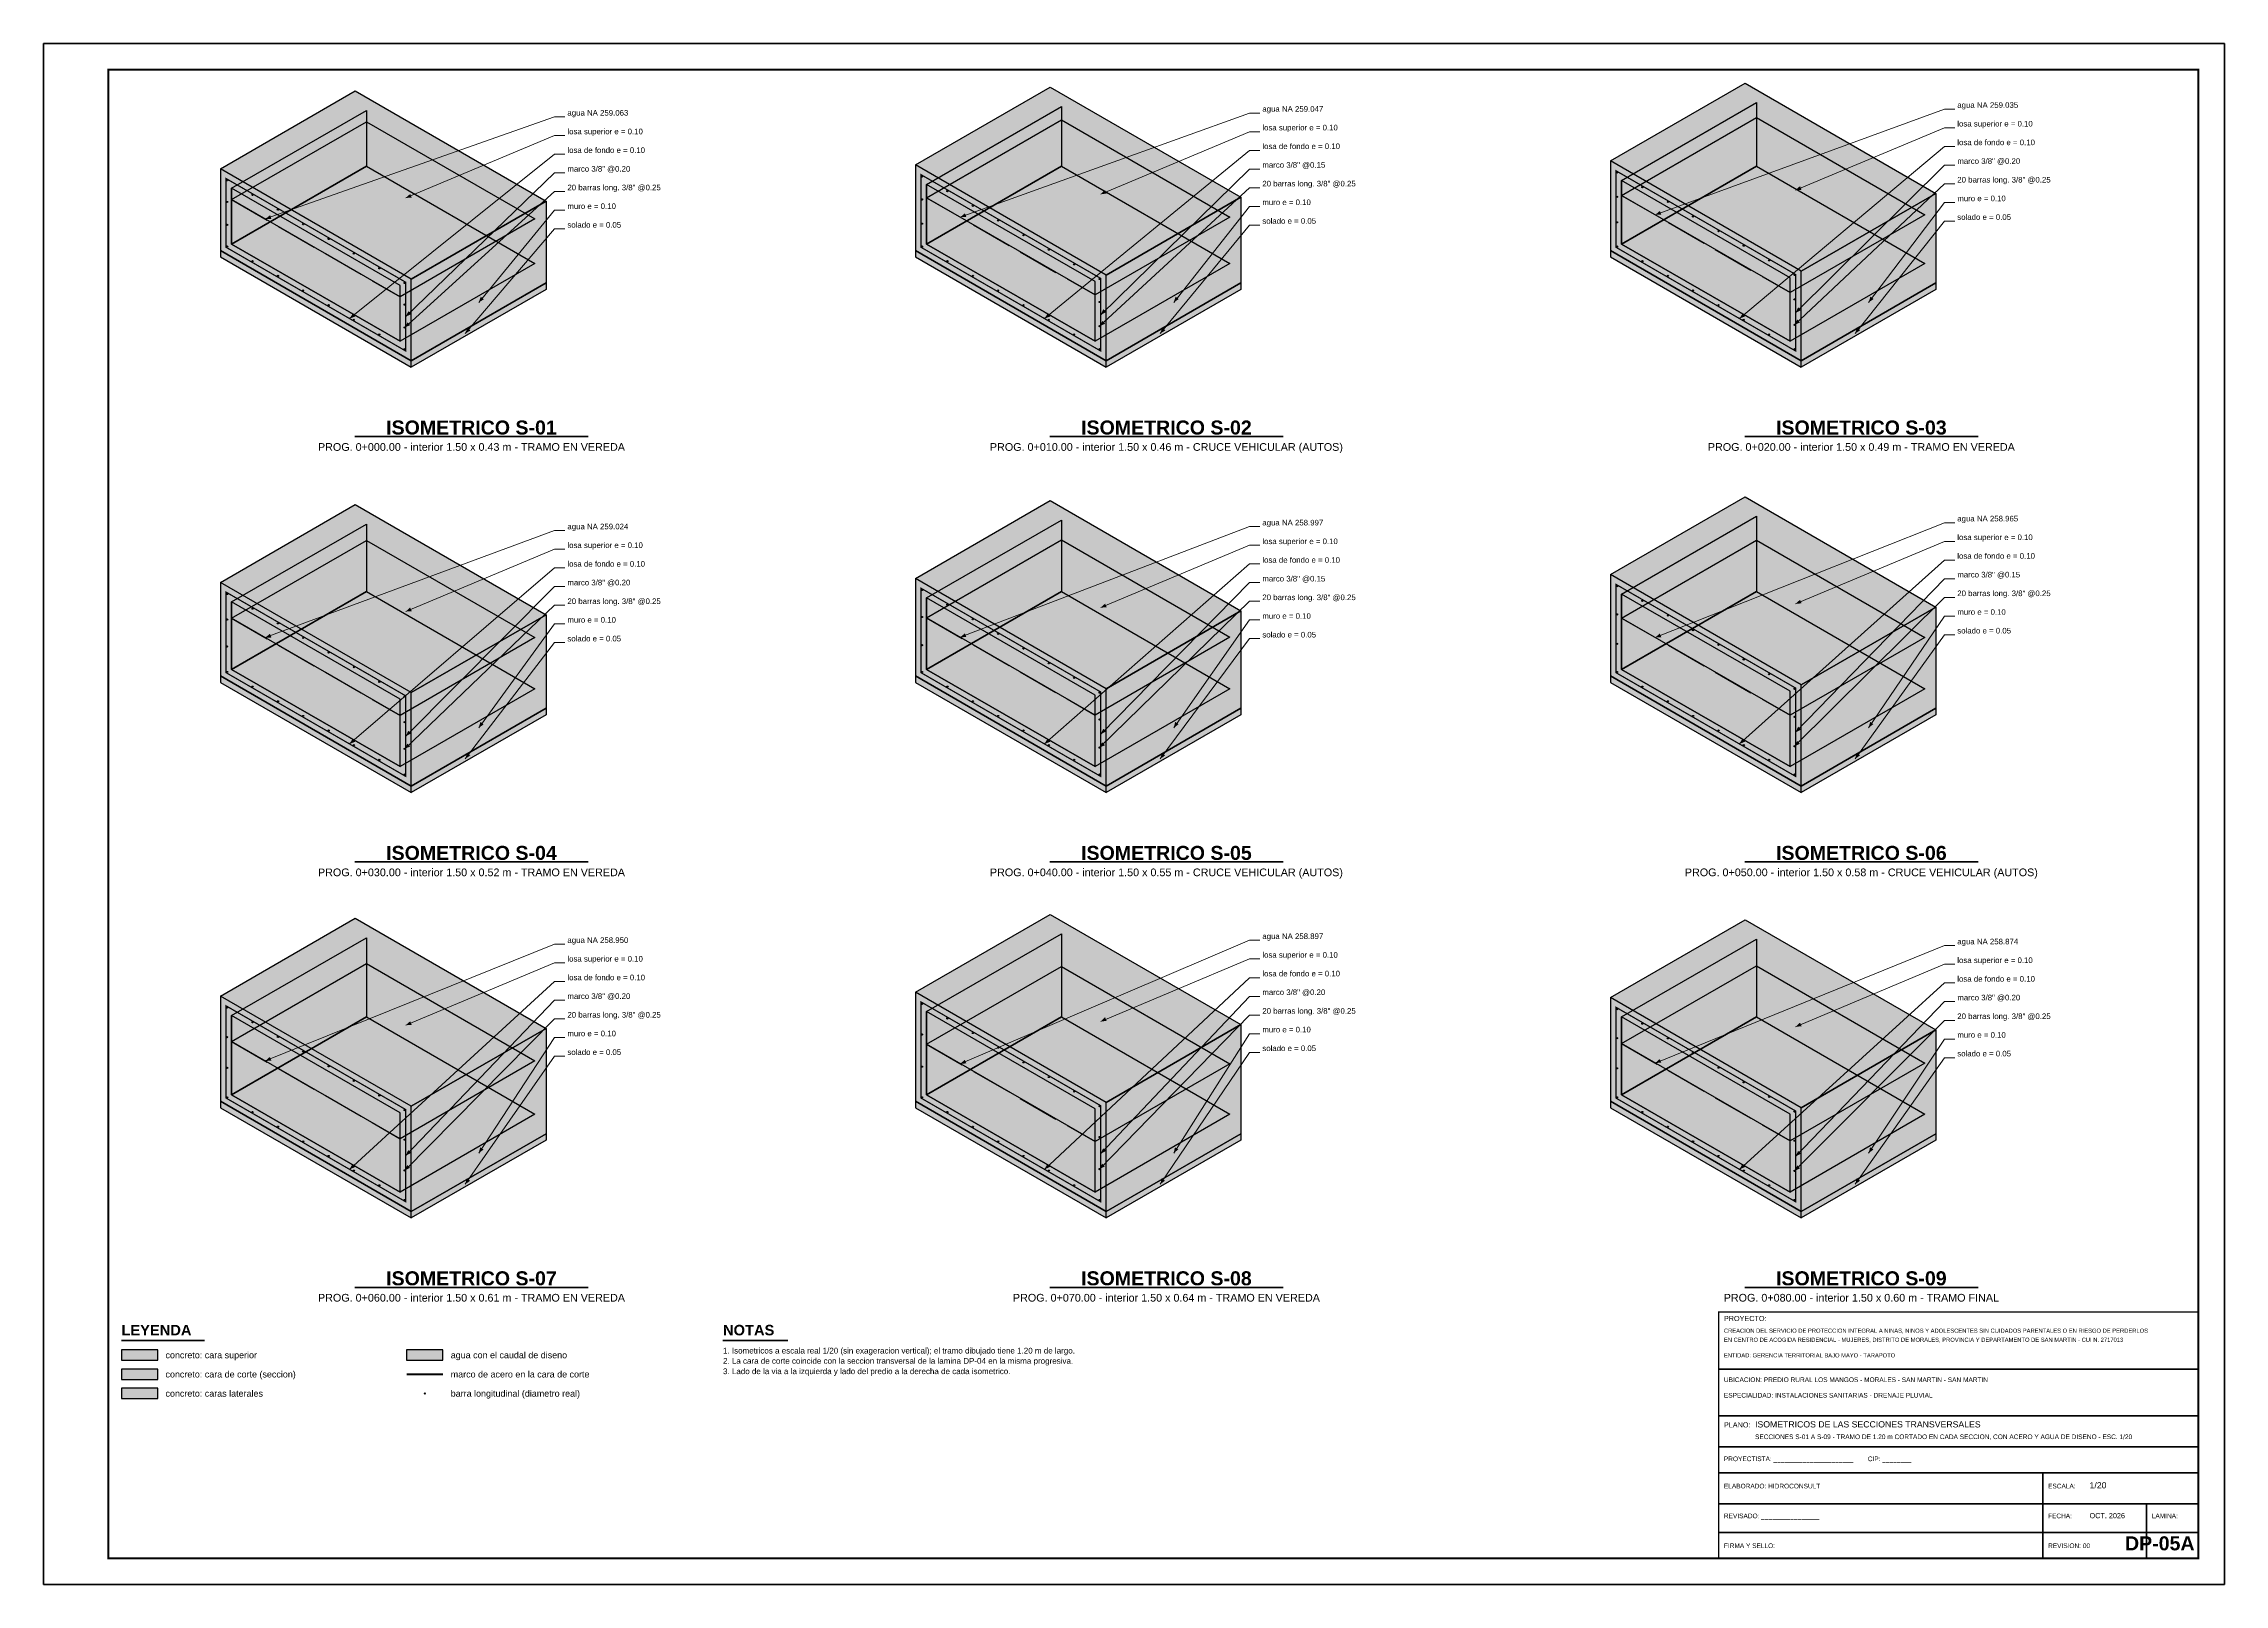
# Model space of a CAD drawing. Header units: metres. Extents: x -573 to 467, y -35 to 119.
# Drawn here: x 165.04 to 181.86, y 0 to 11.88 of the extents above; entities that cross this region are included whole.
import ezdxf
from ezdxf.enums import TextEntityAlignment as Align

# ---------------------------------------------------------------- set-up
doc = ezdxf.new("R2010")
doc.units = ezdxf.units.M
doc.header["$LTSCALE"] = 0.25
doc.linetypes.add('DASHED', pattern=[1.524, 1.27, -0.254])
for name, color, linetype, lineweight in [('ACERO', 1, 'CONTINUOUS', 35), ('AGUA', 150, 'DASHED', 25), ('LLAMADAS', 30, 'CONTINUOUS', 18), ('MARCO', 7, 'CONTINUOUS', 50), ('ROTULO', 7, 'CONTINUOUS', 35), ('TITULOS', 160, 'CONTINUOUS', 35)]:
    doc.layers.add(name, color=color, linetype=linetype, lineweight=lineweight)
for name, color, linetype in [('ACERO-PUNTOS', 5, 'CONTINUOUS'), ('ISO-ARISTAS', 8, 'CONTINUOUS'), ('LEYENDA', 7, 'CONTINUOUS'), ('ROTULO-TEXTO', 7, 'CONTINUOUS'), ('TEXTOS', 7, 'CONTINUOUS'), ('TEXTOS-NOTAS', 7, 'CONTINUOUS')]:
    doc.layers.add(name, color=color, linetype=linetype)
for name, color, linetype, true_color in [('AGUA-RELLENO', 150, 'CONTINUOUS', 0xcde4f6), ('ISO-AGUA', 150, 'CONTINUOUS', 0x82bef0), ('ISO-CONCRETO-LAT1', 253, 'CONTINUOUS', 0xcecece), ('ISO-CONCRETO-LAT2', 252, 'CONTINUOUS', 0xb2b2b2), ('ISO-CONCRETO-SUP', 254, 'CONTINUOUS', 0xe8e8e8)]:
    doc.layers.add(name, color=color, linetype=linetype, true_color=true_color)
doc.styles.get("Standard").update_dxf_attribs({"font": 'arial.ttf'})
doc.styles.add('TITULOS', font='arialbd.ttf')

# ---------------------------------------------------------------- blocks, each defined once
blk = doc.blocks.new('ACERO-38')
at = {"layer": 'ACERO-PUNTOS'}
h = blk.add_hatch(color=5, dxfattribs=at)
h.dxf.hatch_style = 1
h.paths.add_polyline_path([(-0.00475, 0, 1), (0.00475, 0, 1)])
at = {"layer": 'ACERO-PUNTOS', "color": 5}
blk.add_circle((0, 0), 0.00475, dxfattribs=at)

msp = doc.modelspace()

# ---------------------------------------------------------------- hatches: boundary and pattern name
at = {"layer": 'AGUA-RELLENO', "true_color": 0xcde4f6}
h = msp.add_hatch(color=7, dxfattribs=at)
h.dxf.hatch_style = 1
h.paths.add_polyline_path([(166.49, 10.335), (167.79, 9.585), (167.79, 9.928), (166.49, 10.678)])
h = msp.add_hatch(color=7, dxfattribs=at)
h.dxf.hatch_style = 1
h.paths.add_polyline_path([(171.85, 10.335), (173.15, 9.585), (173.15, 9.942), (171.85, 10.692)])
h = msp.add_hatch(color=7, dxfattribs=at)
h.dxf.hatch_style = 1
h.paths.add_polyline_path([(177.21, 10.335), (178.51, 9.585), (178.51, 9.96), (177.21, 10.71)])
h = msp.add_hatch(color=7, dxfattribs=at)
h.dxf.hatch_style = 1
h.paths.add_polyline_path([(166.49, 7.055), (167.79, 6.305), (167.79, 6.7), (166.49, 7.45)])
h = msp.add_hatch(color=7, dxfattribs=at)
h.dxf.hatch_style = 1
h.paths.add_polyline_path([(171.85, 7.055), (173.15, 6.305), (173.15, 6.703), (171.85, 7.453)])
h = msp.add_hatch(color=7, dxfattribs=at)
h.dxf.hatch_style = 1
h.paths.add_polyline_path([(177.21, 7.055), (178.51, 6.305), (178.51, 6.701), (177.21, 7.451)])
h = msp.add_hatch(color=7, dxfattribs=at)
h.dxf.hatch_style = 1
h.paths.add_polyline_path([(166.49, 3.775), (167.79, 3.025), (167.79, 3.436), (166.49, 4.186)])
h = msp.add_hatch(color=7, dxfattribs=at)
h.dxf.hatch_style = 1
h.paths.add_polyline_path([(171.85, 3.775), (173.15, 3.025), (173.15, 3.414), (171.85, 4.164)])
h = msp.add_hatch(color=7, dxfattribs=at)
h.dxf.hatch_style = 1
h.paths.add_polyline_path([(177.21, 3.775), (178.51, 3.025), (178.51, 3.42), (177.21, 4.17)])
h = msp.add_hatch(color=7, dxfattribs=at)
h.dxf.hatch_style = 1
h.paths.add_polyline_path([(167.84, 1.728), (168.12, 1.728), (168.12, 1.808), (167.84, 1.808)])
at = {"layer": 'ISO-CONCRETO-LAT1', "true_color": 0xcecece}
h = msp.add_hatch(color=7, dxfattribs=at)
h.dxf.hatch_style = 1
h.paths.add_polyline_path([(171.764, 10.285), (173.236, 9.435), (173.236, 10.095), (171.764, 10.945)])
h.paths.add_polyline_path([(171.85, 10.335), (173.15, 9.585), (173.15, 10.045), (171.85, 10.795)], flags=16)
h = msp.add_hatch(color=7, dxfattribs=at)
h.dxf.hatch_style = 1
h.paths.add_polyline_path([(177.124, 10.285), (178.596, 9.435), (178.596, 10.125), (177.124, 10.975)])
h.paths.add_polyline_path([(177.21, 10.335), (178.51, 9.585), (178.51, 10.075), (177.21, 10.825)], flags=16)
h = msp.add_hatch(color=7, dxfattribs=at)
h.dxf.hatch_style = 1
h.paths.add_polyline_path([(166.404, 10.285), (167.876, 9.435), (167.876, 10.065), (166.404, 10.915)])
h.paths.add_polyline_path([(166.49, 10.335), (167.79, 9.585), (167.79, 10.015), (166.49, 10.765)], flags=16)
h = msp.add_hatch(color=7, dxfattribs=at)
h.dxf.hatch_style = 1
h.paths.add_polyline_path([(171.764, 7.005), (173.236, 6.155), (173.236, 6.906), (171.764, 7.756)])
h.paths.add_polyline_path([(171.85, 7.055), (173.15, 6.305), (173.15, 6.856), (171.85, 7.606)], flags=16)
h = msp.add_hatch(color=7, dxfattribs=at)
h.dxf.hatch_style = 1
h.paths.add_polyline_path([(177.124, 7.005), (178.596, 6.155), (178.596, 6.936), (177.124, 7.786)])
h.paths.add_polyline_path([(177.21, 7.055), (178.51, 6.305), (178.51, 6.886), (177.21, 7.636)], flags=16)
h = msp.add_hatch(color=7, dxfattribs=at)
h.dxf.hatch_style = 1
h.paths.add_polyline_path([(166.404, 7.005), (167.876, 6.155), (167.876, 6.876), (166.404, 7.726)])
h.paths.add_polyline_path([(166.49, 7.055), (167.79, 6.305), (167.79, 6.826), (166.49, 7.576)], flags=16)
h = msp.add_hatch(color=7, dxfattribs=at)
h.dxf.hatch_style = 1
h.paths.add_polyline_path([(171.764, 3.725), (173.236, 2.875), (173.236, 3.716), (171.764, 4.566)])
h.paths.add_polyline_path([(171.85, 3.775), (173.15, 3.025), (173.15, 3.666), (171.85, 4.416)], flags=16)
h = msp.add_hatch(color=7, dxfattribs=at)
h.dxf.hatch_style = 1
h.paths.add_polyline_path([(166.404, 3.725), (167.876, 2.875), (167.876, 3.686), (166.404, 4.536)])
h.paths.add_polyline_path([(166.49, 3.775), (167.79, 3.025), (167.79, 3.636), (166.49, 4.386)], flags=16)
h = msp.add_hatch(color=7, dxfattribs=at)
h.dxf.hatch_style = 1
h.paths.add_polyline_path([(177.124, 3.725), (178.596, 2.875), (178.596, 3.675), (177.124, 4.525)])
h.paths.add_polyline_path([(177.21, 3.775), (178.51, 3.025), (178.51, 3.625), (177.21, 4.375)], flags=16)
h = msp.add_hatch(color=7, dxfattribs=at)
h.dxf.hatch_style = 1
h.paths.add_polyline_path([(165.64, 1.58), (165.92, 1.58), (165.92, 1.66), (165.64, 1.66)])
at = {"layer": 'ISO-CONCRETO-LAT2', "true_color": 0xb2b2b2}
h = msp.add_hatch(color=7, dxfattribs=at)
h.dxf.hatch_style = 1
h.paths.add_polyline_path([(165.64, 1.432), (165.92, 1.432), (165.92, 1.512), (165.64, 1.512)])
at = {"layer": 'ISO-CONCRETO-SUP', "true_color": 0xe8e8e8}
h = msp.add_hatch(color=7, dxfattribs=at)
h.dxf.hatch_style = 1
h.paths.add_polyline_path([(165.64, 1.728), (165.92, 1.728), (165.92, 1.808), (165.64, 1.808)])

# ---------------------------------------------------------------- linework, layer by layer
at = {"layer": 'ACERO', "const_width": 0.0095}
for points in [[(166.447, 10.31), (167.833, 9.51), (167.833, 10.04), (166.447, 10.84)], [(171.807, 10.31), (173.193, 9.51), (173.193, 10.07), (171.807, 10.87)], [(177.167, 10.31), (178.553, 9.51), (178.553, 10.1), (177.167, 10.9)], [(166.447, 7.03), (167.833, 6.23), (167.833, 6.851), (166.447, 7.651)], [(171.807, 7.03), (173.193, 6.23), (173.193, 6.881), (171.807, 7.681)], [(177.167, 7.03), (178.553, 6.23), (178.553, 6.911), (177.167, 7.711)], [(166.447, 3.75), (167.833, 2.95), (167.833, 3.661), (166.447, 4.461)], [(171.807, 3.75), (173.193, 2.95), (173.193, 3.691), (171.807, 4.491)], [(177.167, 3.75), (178.553, 2.95), (178.553, 3.65), (177.167, 4.45)]]:
    msp.add_lwpolyline(points, close=True, dxfattribs=at)
at = {"layer": 'ACERO', "const_width": 0.014}
msp.add_lwpolyline([(167.84, 1.62), (168.12, 1.62)], dxfattribs=at)
at = {"layer": 'AGUA'}
for points in [[(166.49, 10.678), (167.79, 9.928)], [(171.85, 10.692), (173.15, 9.942)], [(177.21, 10.71), (178.51, 9.96)], [(166.49, 7.45), (167.79, 6.7)], [(171.85, 7.453), (173.15, 6.703)], [(177.21, 7.451), (178.51, 6.701)], [(166.49, 4.186), (167.79, 3.436)], [(171.85, 4.164), (173.15, 3.414)], [(177.21, 4.17), (178.51, 3.42)]]:
    msp.add_lwpolyline(points, dxfattribs=at)
at = {"layer": 'AGUA-RELLENO'}
msp.add_lwpolyline([(167.84, 1.728), (168.12, 1.728), (168.12, 1.808), (167.84, 1.808)], close=True, dxfattribs=at)
at = {"layer": 'ISO-AGUA', "true_color": 0x82bef0}
for points in [[(167.53, 11.278), (168.829, 10.528), (166.49, 10.678), (167.79, 9.928)], [(172.89, 11.292), (174.189, 10.542), (171.85, 10.692), (173.15, 9.942)], [(178.25, 11.31), (179.549, 10.56), (177.21, 10.71), (178.51, 9.96)], [(167.53, 8.05), (168.829, 7.3), (166.49, 7.45), (167.79, 6.7)], [(172.89, 8.053), (174.189, 7.303), (171.85, 7.453), (173.15, 6.703)], [(178.25, 8.051), (179.549, 7.301), (177.21, 7.451), (178.51, 6.701)], [(167.53, 4.786), (168.829, 4.036), (166.49, 4.186), (167.79, 3.436)], [(172.89, 4.764), (174.189, 4.014), (171.85, 4.164), (173.15, 3.414)], [(178.25, 4.77), (179.549, 4.02), (177.21, 4.17), (178.51, 3.42)]]:
    msp.add_solid(points, dxfattribs=at)
at = {"layer": 'ISO-ARISTAS'}
for points in [[(167.443, 11.515), (168.915, 10.665), (167.876, 10.065), (166.404, 10.915)], [(172.803, 11.545), (174.275, 10.695), (173.236, 10.095), (171.764, 10.945)], [(178.163, 11.575), (179.635, 10.725), (178.596, 10.125), (177.124, 10.975)], [(167.53, 10.935), (166.49, 10.335), (166.49, 10.765), (167.53, 11.365)], [(167.53, 11.278), (168.829, 10.528), (167.79, 9.928), (166.49, 10.678)], [(172.89, 10.935), (171.85, 10.335), (171.85, 10.795), (172.89, 11.395)], [(172.89, 11.292), (174.189, 10.542), (173.15, 9.942), (171.85, 10.692)], [(178.25, 10.935), (177.21, 10.335), (177.21, 10.825), (178.25, 11.425)], [(178.25, 11.31), (179.549, 10.56), (178.51, 9.96), (177.21, 10.71)], [(167.53, 10.935), (168.829, 10.185), (167.79, 9.585), (166.49, 10.335)], [(171.764, 10.285), (173.236, 9.435), (173.236, 10.095), (171.764, 10.945)], [(172.89, 10.935), (174.189, 10.185), (173.15, 9.585), (171.85, 10.335)], [(177.124, 10.285), (178.596, 9.435), (178.596, 10.125), (177.124, 10.975)], [(178.25, 10.935), (179.549, 10.185), (178.51, 9.585), (177.21, 10.335)], [(166.404, 10.285), (167.876, 9.435), (167.876, 10.065), (166.404, 10.915)], [(166.49, 10.335), (167.79, 9.585), (167.79, 10.015), (166.49, 10.765)], [(171.85, 10.335), (173.15, 9.585), (173.15, 10.045), (171.85, 10.795)], [(177.21, 10.335), (178.51, 9.585), (178.51, 10.075), (177.21, 10.825)], [(168.915, 10.035), (167.876, 9.435), (167.876, 10.065), (168.915, 10.665)], [(174.275, 10.035), (173.236, 9.435), (173.236, 10.095), (174.275, 10.695)], [(179.635, 10.035), (178.596, 9.435), (178.596, 10.125), (179.635, 10.725)], [(166.404, 10.235), (167.876, 9.385), (167.876, 9.435), (166.404, 10.285)], [(171.764, 10.235), (173.236, 9.385), (173.236, 9.435), (171.764, 10.285)], [(177.124, 10.235), (178.596, 9.385), (178.596, 9.435), (177.124, 10.285)], [(168.915, 9.985), (167.876, 9.385), (167.876, 9.435), (168.915, 10.035)], [(174.275, 9.985), (173.236, 9.385), (173.236, 9.435), (174.275, 10.035)], [(179.635, 9.985), (178.596, 9.385), (178.596, 9.435), (179.635, 10.035)], [(167.443, 8.326), (168.915, 7.476), (167.876, 6.876), (166.404, 7.726)], [(172.803, 8.356), (174.275, 7.506), (173.236, 6.906), (171.764, 7.756)], [(178.163, 8.386), (179.635, 7.536), (178.596, 6.936), (177.124, 7.786)], [(167.53, 7.655), (166.49, 7.055), (166.49, 7.576), (167.53, 8.176)], [(172.89, 7.655), (171.85, 7.055), (171.85, 7.606), (172.89, 8.206)], [(178.25, 7.655), (177.21, 7.055), (177.21, 7.636), (178.25, 8.236)], [(167.53, 8.05), (168.829, 7.3), (167.79, 6.7), (166.49, 7.45)], [(172.89, 8.053), (174.189, 7.303), (173.15, 6.703), (171.85, 7.453)], [(178.25, 8.051), (179.549, 7.301), (178.51, 6.701), (177.21, 7.451)], [(171.764, 7.005), (173.236, 6.155), (173.236, 6.906), (171.764, 7.756)], [(177.124, 7.005), (178.596, 6.155), (178.596, 6.936), (177.124, 7.786)], [(166.404, 7.005), (167.876, 6.155), (167.876, 6.876), (166.404, 7.726)], [(167.53, 7.655), (168.829, 6.905), (167.79, 6.305), (166.49, 7.055)], [(166.49, 7.055), (167.79, 6.305), (167.79, 6.826), (166.49, 7.576)], [(172.89, 7.655), (174.189, 6.905), (173.15, 6.305), (171.85, 7.055)], [(171.85, 7.055), (173.15, 6.305), (173.15, 6.856), (171.85, 7.606)], [(178.25, 7.655), (179.549, 6.905), (178.51, 6.305), (177.21, 7.055)], [(177.21, 7.055), (178.51, 6.305), (178.51, 6.886), (177.21, 7.636)], [(168.915, 6.755), (167.876, 6.155), (167.876, 6.876), (168.915, 7.476)], [(174.275, 6.755), (173.236, 6.155), (173.236, 6.906), (174.275, 7.506)], [(179.635, 6.755), (178.596, 6.155), (178.596, 6.936), (179.635, 7.536)], [(166.404, 6.955), (167.876, 6.105), (167.876, 6.155), (166.404, 7.005)], [(171.764, 6.955), (173.236, 6.105), (173.236, 6.155), (171.764, 7.005)], [(177.124, 6.955), (178.596, 6.105), (178.596, 6.155), (177.124, 7.005)], [(168.915, 6.705), (167.876, 6.105), (167.876, 6.155), (168.915, 6.755)], [(174.275, 6.705), (173.236, 6.105), (173.236, 6.155), (174.275, 6.755)], [(179.635, 6.705), (178.596, 6.105), (178.596, 6.155), (179.635, 6.755)], [(167.443, 5.136), (168.915, 4.286), (167.876, 3.686), (166.404, 4.536)], [(172.803, 5.166), (174.275, 4.316), (173.236, 3.716), (171.764, 4.566)], [(178.163, 5.125), (179.635, 4.275), (178.596, 3.675), (177.124, 4.525)], [(167.53, 4.375), (166.49, 3.775), (166.49, 4.386), (167.53, 4.986)], [(172.89, 4.375), (171.85, 3.775), (171.85, 4.416), (172.89, 5.016)], [(178.25, 4.375), (177.21, 3.775), (177.21, 4.375), (178.25, 4.975)], [(167.53, 4.786), (168.829, 4.036), (167.79, 3.436), (166.49, 4.186)], [(172.89, 4.764), (174.189, 4.014), (173.15, 3.414), (171.85, 4.164)], [(178.25, 4.77), (179.549, 4.02), (178.51, 3.42), (177.21, 4.17)], [(171.764, 3.725), (173.236, 2.875), (173.236, 3.716), (171.764, 4.566)], [(166.404, 3.725), (167.876, 2.875), (167.876, 3.686), (166.404, 4.536)], [(166.49, 3.775), (167.79, 3.025), (167.79, 3.636), (166.49, 4.386)], [(167.53, 4.375), (168.829, 3.625), (167.79, 3.025), (166.49, 3.775)], [(171.85, 3.775), (173.15, 3.025), (173.15, 3.666), (171.85, 4.416)], [(172.89, 4.375), (174.189, 3.625), (173.15, 3.025), (171.85, 3.775)], [(177.124, 3.725), (178.596, 2.875), (178.596, 3.675), (177.124, 4.525)], [(178.25, 4.375), (179.549, 3.625), (178.51, 3.025), (177.21, 3.775)], [(177.21, 3.775), (178.51, 3.025), (178.51, 3.625), (177.21, 4.375)], [(168.915, 3.475), (167.876, 2.875), (167.876, 3.686), (168.915, 4.286)], [(174.275, 3.475), (173.236, 2.875), (173.236, 3.716), (174.275, 4.316)], [(179.635, 3.475), (178.596, 2.875), (178.596, 3.675), (179.635, 4.275)], [(166.404, 3.675), (167.876, 2.825), (167.876, 2.875), (166.404, 3.725)], [(171.764, 3.675), (173.236, 2.825), (173.236, 2.875), (171.764, 3.725)], [(177.124, 3.675), (178.596, 2.825), (178.596, 2.875), (177.124, 3.725)], [(168.915, 3.425), (167.876, 2.825), (167.876, 2.875), (168.915, 3.475)], [(174.275, 3.425), (173.236, 2.825), (173.236, 2.875), (174.275, 3.475)], [(179.635, 3.425), (178.596, 2.825), (178.596, 2.875), (179.635, 3.475)]]:
    msp.add_lwpolyline(points, close=True, dxfattribs=at)
at = {"layer": 'ISO-CONCRETO-LAT1'}
msp.add_lwpolyline([(165.64, 1.58), (165.92, 1.58), (165.92, 1.66), (165.64, 1.66)], close=True, dxfattribs=at)
at = {"layer": 'ISO-CONCRETO-LAT1', "true_color": 0xcecece}
for points in [[(166.404, 10.235), (167.876, 9.385), (166.404, 10.285), (167.876, 9.435)], [(171.764, 10.235), (173.236, 9.385), (171.764, 10.285), (173.236, 9.435)], [(177.124, 10.235), (178.596, 9.385), (177.124, 10.285), (178.596, 9.435)], [(166.404, 6.955), (167.876, 6.105), (166.404, 7.005), (167.876, 6.155)], [(171.764, 6.955), (173.236, 6.105), (171.764, 7.005), (173.236, 6.155)], [(177.124, 6.955), (178.596, 6.105), (177.124, 7.005), (178.596, 6.155)], [(166.404, 3.675), (167.876, 2.825), (166.404, 3.725), (167.876, 2.875)], [(171.764, 3.675), (173.236, 2.825), (171.764, 3.725), (173.236, 2.875)], [(177.124, 3.675), (178.596, 2.825), (177.124, 3.725), (178.596, 2.875)]]:
    msp.add_solid(points, dxfattribs=at)
at = {"layer": 'ISO-CONCRETO-LAT2'}
msp.add_lwpolyline([(165.64, 1.432), (165.92, 1.432), (165.92, 1.512), (165.64, 1.512)], close=True, dxfattribs=at)
at = {"layer": 'ISO-CONCRETO-LAT2', "true_color": 0xb2b2b2}
for points in [[(167.53, 10.935), (166.49, 10.335), (167.53, 11.365), (166.49, 10.765)], [(172.89, 10.935), (171.85, 10.335), (172.89, 11.395), (171.85, 10.795)], [(178.25, 10.935), (177.21, 10.335), (178.25, 11.425), (177.21, 10.825)], [(168.915, 10.035), (167.876, 9.435), (168.915, 10.665), (167.876, 10.065)], [(174.275, 10.035), (173.236, 9.435), (174.275, 10.695), (173.236, 10.095)], [(179.635, 10.035), (178.596, 9.435), (179.635, 10.725), (178.596, 10.125)], [(168.915, 9.985), (167.876, 9.385), (168.915, 10.035), (167.876, 9.435)], [(174.275, 9.985), (173.236, 9.385), (174.275, 10.035), (173.236, 9.435)], [(179.635, 9.985), (178.596, 9.385), (179.635, 10.035), (178.596, 9.435)], [(167.53, 7.655), (166.49, 7.055), (167.53, 8.176), (166.49, 7.576)], [(172.89, 7.655), (171.85, 7.055), (172.89, 8.206), (171.85, 7.606)], [(178.25, 7.655), (177.21, 7.055), (178.25, 8.236), (177.21, 7.636)], [(168.915, 6.755), (167.876, 6.155), (168.915, 7.476), (167.876, 6.876)], [(174.275, 6.755), (173.236, 6.155), (174.275, 7.506), (173.236, 6.906)], [(179.635, 6.755), (178.596, 6.155), (179.635, 7.536), (178.596, 6.936)], [(168.915, 6.705), (167.876, 6.105), (168.915, 6.755), (167.876, 6.155)], [(174.275, 6.705), (173.236, 6.105), (174.275, 6.755), (173.236, 6.155)], [(179.635, 6.705), (178.596, 6.105), (179.635, 6.755), (178.596, 6.155)], [(167.53, 4.375), (166.49, 3.775), (167.53, 4.986), (166.49, 4.386)], [(172.89, 4.375), (171.85, 3.775), (172.89, 5.016), (171.85, 4.416)], [(178.25, 4.375), (177.21, 3.775), (178.25, 4.975), (177.21, 4.375)], [(168.915, 3.475), (167.876, 2.875), (168.915, 4.286), (167.876, 3.686)], [(174.275, 3.475), (173.236, 2.875), (174.275, 4.316), (173.236, 3.716)], [(179.635, 3.475), (178.596, 2.875), (179.635, 4.275), (178.596, 3.675)], [(168.915, 3.425), (167.876, 2.825), (168.915, 3.475), (167.876, 2.875)], [(174.275, 3.425), (173.236, 2.825), (174.275, 3.475), (173.236, 2.875)], [(179.635, 3.425), (178.596, 2.825), (179.635, 3.475), (178.596, 2.875)]]:
    msp.add_solid(points, dxfattribs=at)
at = {"layer": 'ISO-CONCRETO-SUP'}
msp.add_lwpolyline([(165.64, 1.728), (165.92, 1.728), (165.92, 1.808), (165.64, 1.808)], close=True, dxfattribs=at)
at = {"layer": 'ISO-CONCRETO-SUP', "true_color": 0xe8e8e8}
for points in [[(167.443, 11.515), (168.915, 10.665), (166.404, 10.915), (167.876, 10.065)], [(172.803, 11.545), (174.275, 10.695), (171.764, 10.945), (173.236, 10.095)], [(178.163, 11.575), (179.635, 10.725), (177.124, 10.975), (178.596, 10.125)], [(167.53, 10.935), (168.829, 10.185), (166.49, 10.335), (167.79, 9.585)], [(172.89, 10.935), (174.189, 10.185), (171.85, 10.335), (173.15, 9.585)], [(178.25, 10.935), (179.549, 10.185), (177.21, 10.335), (178.51, 9.585)], [(167.443, 8.326), (168.915, 7.476), (166.404, 7.726), (167.876, 6.876)], [(172.803, 8.356), (174.275, 7.506), (171.764, 7.756), (173.236, 6.906)], [(178.163, 8.386), (179.635, 7.536), (177.124, 7.786), (178.596, 6.936)], [(167.53, 7.655), (168.829, 6.905), (166.49, 7.055), (167.79, 6.305)], [(172.89, 7.655), (174.189, 6.905), (171.85, 7.055), (173.15, 6.305)], [(178.25, 7.655), (179.549, 6.905), (177.21, 7.055), (178.51, 6.305)], [(167.443, 5.136), (168.915, 4.286), (166.404, 4.536), (167.876, 3.686)], [(172.803, 5.166), (174.275, 4.316), (171.764, 4.566), (173.236, 3.716)], [(178.163, 5.125), (179.635, 4.275), (177.124, 4.525), (178.596, 3.675)], [(167.53, 4.375), (168.829, 3.625), (166.49, 3.775), (167.79, 3.025)], [(172.89, 4.375), (174.189, 3.625), (171.85, 3.775), (173.15, 3.025)], [(178.25, 4.375), (179.549, 3.625), (177.21, 3.775), (178.51, 3.025)]]:
    msp.add_solid(points, dxfattribs=at)
at = {"layer": 'LLAMADAS'}
for p, q in [((168.98, 11.315), (166.75, 10.528)), ((169.06, 11.315), (168.98, 11.315)), ((174.34, 11.345), (172.11, 10.542)), ((174.42, 11.345), (174.34, 11.345)), ((179.7, 11.375), (177.47, 10.56)), ((179.78, 11.375), (179.7, 11.375)), ((168.98, 11.171), (167.833, 10.69)), ((169.06, 11.171), (168.98, 11.171)), ((174.34, 11.201), (173.193, 10.72)), ((174.42, 11.201), (174.34, 11.201)), ((179.7, 11.231), (178.553, 10.75)), ((179.78, 11.231), (179.7, 11.231)), ((168.98, 11.027), (167.4, 9.76)), ((169.06, 11.027), (168.98, 11.027)), ((174.34, 11.057), (172.76, 9.76)), ((174.42, 11.057), (174.34, 11.057)), ((179.7, 11.087), (178.12, 9.76)), ((179.7, 10.943), (178.553, 9.805)), ((179.78, 11.087), (179.7, 11.087)), ((179.78, 10.943), (179.7, 10.943)), ((168.98, 10.883), (167.833, 9.775)), ((169.06, 10.883), (168.98, 10.883)), ((174.34, 10.769), (173.185, 9.701)), ((174.34, 10.913), (173.193, 9.79)), ((174.42, 10.913), (174.34, 10.913)), ((174.42, 10.769), (174.34, 10.769)), ((179.7, 10.799), (178.545, 9.712)), ((179.78, 10.799), (179.7, 10.799)), ((168.98, 10.739), (167.825, 9.691)), ((169.06, 10.739), (168.98, 10.739)), ((174.34, 10.625), (173.756, 9.885)), ((174.42, 10.625), (174.34, 10.625)), ((179.7, 10.655), (179.116, 9.885)), ((179.78, 10.655), (179.7, 10.655)), ((168.98, 10.451), (168.292, 9.645)), ((168.98, 10.595), (168.396, 9.885)), ((169.06, 10.595), (168.98, 10.595)), ((169.06, 10.451), (168.98, 10.451)), ((174.34, 10.481), (173.652, 9.645)), ((174.42, 10.481), (174.34, 10.481)), ((179.7, 10.511), (179.012, 9.645)), ((179.78, 10.511), (179.7, 10.511)), ((168.98, 8.126), (166.75, 7.3)), ((169.06, 8.126), (168.98, 8.126)), ((174.34, 8.156), (172.11, 7.303)), ((174.42, 8.156), (174.34, 8.156)), ((179.7, 8.186), (177.47, 7.301)), ((179.78, 8.186), (179.7, 8.186)), ((168.98, 7.982), (167.833, 7.501)), ((169.06, 7.982), (168.98, 7.982)), ((174.34, 8.012), (173.193, 7.531)), ((174.42, 8.012), (174.34, 8.012)), ((179.7, 8.042), (178.553, 7.561)), ((179.78, 8.042), (179.7, 8.042)), ((168.98, 7.838), (167.4, 6.48)), ((169.06, 7.838), (168.98, 7.838)), ((174.34, 7.868), (172.76, 6.48)), ((174.42, 7.868), (174.34, 7.868)), ((179.7, 7.898), (178.12, 6.48)), ((179.7, 7.754), (178.553, 6.57)), ((179.78, 7.898), (179.7, 7.898)), ((179.78, 7.754), (179.7, 7.754)), ((168.98, 7.694), (167.833, 6.54)), ((169.06, 7.694), (168.98, 7.694)), ((174.34, 7.58), (173.185, 6.452)), ((174.34, 7.724), (173.193, 6.555)), ((174.42, 7.724), (174.34, 7.724)), ((174.42, 7.58), (174.34, 7.58)), ((179.7, 7.61), (178.545, 6.462)), ((179.78, 7.61), (179.7, 7.61)), ((168.98, 7.55), (167.825, 6.442)), ((168.98, 7.406), (168.396, 6.605)), ((169.06, 7.55), (168.98, 7.55)), ((169.06, 7.406), (168.98, 7.406)), ((174.34, 7.436), (173.756, 6.605)), ((174.42, 7.436), (174.34, 7.436)), ((179.7, 7.466), (179.116, 6.605)), ((179.78, 7.466), (179.7, 7.466)), ((168.98, 7.262), (168.292, 6.365)), ((169.06, 7.262), (168.98, 7.262)), ((174.34, 7.292), (173.652, 6.365)), ((174.42, 7.292), (174.34, 7.292)), ((179.7, 7.322), (179.012, 6.365)), ((179.78, 7.322), (179.7, 7.322)), ((168.98, 4.936), (166.75, 4.036)), ((169.06, 4.936), (168.98, 4.936)), ((174.34, 4.966), (172.11, 4.014)), ((174.42, 4.966), (174.34, 4.966)), ((179.7, 4.925), (177.47, 4.02)), ((179.78, 4.925), (179.7, 4.925)), ((168.98, 4.792), (167.833, 4.311)), ((169.06, 4.792), (168.98, 4.792)), ((174.34, 4.822), (173.193, 4.341)), ((174.42, 4.822), (174.34, 4.822)), ((179.7, 4.781), (178.553, 4.3)), ((179.78, 4.781), (179.7, 4.781)), ((168.98, 4.648), (167.4, 3.2)), ((169.06, 4.648), (168.98, 4.648)), ((174.34, 4.678), (172.76, 3.2)), ((174.42, 4.678), (174.34, 4.678)), ((179.7, 4.637), (178.12, 3.2)), ((179.78, 4.637), (179.7, 4.637)), ((168.98, 4.504), (167.833, 3.306)), ((169.06, 4.504), (168.98, 4.504)), ((174.34, 4.39), (173.185, 3.202)), ((174.34, 4.534), (173.193, 3.321)), ((174.42, 4.534), (174.34, 4.534)), ((174.42, 4.39), (174.34, 4.39)), ((179.7, 4.493), (178.553, 3.3)), ((179.78, 4.493), (179.7, 4.493)), ((168.98, 4.36), (167.825, 3.192)), ((168.98, 4.216), (168.396, 3.325)), ((169.06, 4.36), (168.98, 4.36)), ((169.06, 4.216), (168.98, 4.216)), ((174.34, 4.246), (173.756, 3.325)), ((174.42, 4.246), (174.34, 4.246)), ((179.7, 4.349), (178.545, 3.188)), ((179.7, 4.205), (179.116, 3.325)), ((179.78, 4.349), (179.7, 4.349)), ((179.78, 4.205), (179.7, 4.205)), ((168.98, 4.072), (168.292, 3.085)), ((169.06, 4.072), (168.98, 4.072)), ((174.34, 4.102), (173.652, 3.085)), ((174.42, 4.102), (174.34, 4.102)), ((179.7, 4.061), (179.012, 3.085)), ((179.78, 4.061), (179.7, 4.061))]:
    msp.add_line(p, q, dxfattribs=at)
for points in [[(178.553, 10.75), (178.599, 10.753), (178.587, 10.782)], [(167.833, 10.69), (167.879, 10.693), (167.867, 10.721)], [(173.193, 10.72), (173.239, 10.723), (173.227, 10.751)], [(166.75, 10.528), (166.797, 10.528), (166.787, 10.557)], [(172.11, 10.542), (172.157, 10.543), (172.146, 10.572)], [(177.47, 10.56), (177.517, 10.561), (177.506, 10.59)], [(168.396, 9.885), (168.436, 9.909), (168.412, 9.929)], [(173.756, 9.885), (173.795, 9.91), (173.771, 9.929)], [(179.116, 9.885), (179.155, 9.911), (179.13, 9.929)], [(167.4, 9.76), (167.444, 9.776), (167.425, 9.8)], [(167.833, 9.775), (167.875, 9.794), (167.854, 9.817)], [(172.76, 9.76), (172.804, 9.776), (172.784, 9.8)], [(173.193, 9.79), (173.235, 9.81), (173.213, 9.832)], [(178.12, 9.76), (178.163, 9.777), (178.144, 9.8)], [(178.553, 9.805), (178.595, 9.825), (178.573, 9.847)], [(167.825, 9.691), (167.868, 9.71), (167.847, 9.732)], [(168.292, 9.645), (168.332, 9.668), (168.309, 9.688)], [(173.185, 9.701), (173.227, 9.72), (173.206, 9.743)], [(173.652, 9.645), (173.692, 9.669), (173.668, 9.689)], [(178.545, 9.712), (178.587, 9.73), (178.566, 9.753)], [(179.012, 9.645), (179.051, 9.67), (179.027, 9.689)], [(178.553, 7.561), (178.599, 7.564), (178.587, 7.592)], [(167.833, 7.501), (167.879, 7.503), (167.867, 7.532)], [(173.193, 7.531), (173.239, 7.534), (173.227, 7.562)], [(166.75, 7.3), (166.797, 7.301), (166.786, 7.33)], [(172.11, 7.303), (172.157, 7.304), (172.146, 7.333)], [(177.47, 7.301), (177.517, 7.303), (177.506, 7.332)], [(167.833, 6.54), (167.875, 6.561), (167.853, 6.582)], [(168.396, 6.605), (168.434, 6.631), (168.409, 6.65)], [(173.193, 6.555), (173.235, 6.576), (173.213, 6.598)], [(173.756, 6.605), (173.794, 6.632), (173.768, 6.65)], [(178.553, 6.57), (178.595, 6.591), (178.572, 6.613)], [(179.116, 6.605), (179.153, 6.633), (179.128, 6.65)], [(167.4, 6.48), (167.443, 6.497), (167.423, 6.52)], [(167.825, 6.442), (167.867, 6.461), (167.846, 6.483)], [(168.292, 6.365), (168.331, 6.391), (168.306, 6.409)], [(172.76, 6.48), (172.803, 6.497), (172.783, 6.521)], [(173.185, 6.452), (173.227, 6.471), (173.205, 6.493)], [(173.652, 6.365), (173.69, 6.391), (173.666, 6.41)], [(178.12, 6.48), (178.163, 6.498), (178.142, 6.521)], [(178.545, 6.462), (178.587, 6.482), (178.565, 6.504)], [(179.012, 6.365), (179.05, 6.392), (179.025, 6.41)], [(167.833, 4.311), (167.879, 4.314), (167.867, 4.342)], [(173.193, 4.341), (173.239, 4.344), (173.227, 4.373)], [(178.553, 4.3), (178.599, 4.303), (178.587, 4.331)], [(166.75, 4.036), (166.797, 4.038), (166.785, 4.067)], [(172.11, 4.014), (172.157, 4.017), (172.145, 4.045)], [(177.47, 4.02), (177.517, 4.023), (177.505, 4.051)], [(168.396, 3.325), (168.433, 3.353), (168.407, 3.37)], [(173.756, 3.325), (173.792, 3.354), (173.766, 3.37)], [(179.116, 3.325), (179.153, 3.353), (179.127, 3.37)], [(167.4, 3.2), (167.443, 3.218), (167.422, 3.241)], [(167.825, 3.192), (167.866, 3.212), (167.845, 3.234)], [(167.833, 3.306), (167.874, 3.327), (167.852, 3.348)], [(172.76, 3.2), (172.802, 3.219), (172.781, 3.241)], [(173.185, 3.202), (173.226, 3.223), (173.204, 3.244)], [(173.193, 3.321), (173.234, 3.342), (173.212, 3.363)], [(178.12, 3.2), (178.163, 3.218), (178.142, 3.241)], [(178.545, 3.188), (178.587, 3.208), (178.565, 3.23)], [(178.553, 3.3), (178.594, 3.321), (178.572, 3.342)], [(168.292, 3.085), (168.33, 3.112), (168.304, 3.13)], [(173.652, 3.085), (173.689, 3.113), (173.664, 3.13)], [(179.012, 3.085), (179.05, 3.112), (179.025, 3.13)]]:
    msp.add_solid(points, dxfattribs=at)
at = {"layer": 'MARCO'}
msp.add_lwpolyline([(165.04, 0), (181.86, 0), (181.86, 11.88), (165.04, 11.88)], close=True, dxfattribs=at)
at = {"layer": 'MARCO', "const_width": 0.016}
msp.add_lwpolyline([(165.54, 0.2), (181.66, 0.2), (181.66, 11.68), (165.54, 11.68)], close=True, dxfattribs=at)
at = {"layer": 'ROTULO'}
for p, q in [((177.96, 1.66), (181.66, 1.66)), ((177.96, 1.3), (181.66, 1.3)), ((177.96, 1.06), (181.66, 1.06)), ((177.96, 0.86), (181.66, 0.86)), ((180.46, 0.86), (180.46, 0.2)), ((177.96, 0.62), (181.66, 0.62)), ((181.26, 0.62), (181.26, 0.2)), ((177.96, 0.4), (181.66, 0.4))]:
    msp.add_line(p, q, dxfattribs=at)
at = {"layer": 'ROTULO', "const_width": 0.01}
msp.add_lwpolyline([(177.96, 0.2), (181.66, 0.2), (181.66, 2.1), (177.96, 2.1)], close=True, dxfattribs=at)
at = {"layer": 'TITULOS'}
for p, q in [((167.44, 8.85), (169.24, 8.85)), ((172.8, 8.85), (174.6, 8.85)), ((178.16, 8.85), (179.96, 8.85)), ((167.44, 5.57), (169.24, 5.57)), ((172.8, 5.57), (174.6, 5.57)), ((178.16, 5.57), (179.96, 5.57)), ((167.44, 2.29), (169.24, 2.29)), ((172.8, 2.29), (174.6, 2.29)), ((178.16, 2.29), (179.96, 2.29)), ((165.64, 1.88), (166.28, 1.88)), ((170.28, 1.88), (170.78, 1.88))]:
    msp.add_line(p, q, dxfattribs=at)

# ---------------------------------------------------------------- block references
for p in [(166.455, 10.826), (171.815, 10.856), (177.175, 10.886), (177.371, 10.773), (166.455, 10.659), (166.651, 10.713), (166.847, 10.6), (171.815, 10.679), (172.011, 10.743), (172.207, 10.63), (177.175, 10.699), (177.567, 10.66), (166.455, 10.482), (167.042, 10.487), (171.815, 10.492), (172.402, 10.517), (177.175, 10.502), (177.762, 10.547), (177.958, 10.434), (166.455, 10.315), (167.238, 10.374), (167.433, 10.261), (171.815, 10.315), (172.598, 10.404), (172.793, 10.291), (177.175, 10.315), (178.153, 10.322), (166.651, 10.202), (166.847, 10.089), (167.629, 10.148), (172.011, 10.202), (172.207, 10.089), (172.989, 10.178), (177.371, 10.202), (177.567, 10.089), (178.349, 10.209), (178.545, 10.096), (167.042, 9.976), (167.825, 10.035), (172.402, 9.976), (173.185, 10.065), (177.762, 9.976), (167.238, 9.863), (167.825, 9.868), (172.598, 9.863), (173.185, 9.888), (177.958, 9.863), (178.545, 9.908), (167.433, 9.75), (167.629, 9.637), (167.825, 9.691), (172.793, 9.75), (172.989, 9.637), (173.185, 9.701), (178.153, 9.75), (178.349, 9.637), (178.545, 9.712), (167.825, 9.524), (173.185, 9.524), (178.545, 9.524), (166.455, 7.636), (171.815, 7.667), (177.175, 7.697), (177.371, 7.584), (166.455, 7.439), (166.651, 7.523), (166.847, 7.41), (171.815, 7.459), (172.011, 7.554), (172.207, 7.441), (177.175, 7.479), (177.567, 7.471), (166.455, 7.232), (167.042, 7.298), (171.815, 7.242), (172.402, 7.328), (177.175, 7.252), (177.762, 7.358), (177.958, 7.245), (167.238, 7.185), (167.433, 7.072), (172.598, 7.215), (172.793, 7.102), (178.153, 7.132), (166.455, 7.035), (166.651, 6.922), (167.629, 6.959), (171.815, 7.035), (172.011, 6.922), (172.989, 6.989), (177.175, 7.035), (177.371, 6.922), (178.349, 7.019), (178.545, 6.906), (166.847, 6.809), (167.825, 6.846), (172.207, 6.809), (173.185, 6.876), (177.567, 6.809), (167.042, 6.696), (167.238, 6.583), (167.825, 6.648), (172.402, 6.696), (172.598, 6.583), (173.185, 6.669), (177.762, 6.696), (177.958, 6.583), (178.545, 6.689), (167.433, 6.47), (167.825, 6.442), (172.793, 6.47), (173.185, 6.452), (178.153, 6.47), (178.545, 6.462), (167.629, 6.357), (167.825, 6.244), (172.989, 6.357), (173.185, 6.244), (178.349, 6.357), (178.545, 6.244), (166.455, 4.447), (171.815, 4.477), (177.175, 4.436), (166.455, 4.219), (166.651, 4.334), (166.847, 4.221), (171.815, 4.24), (172.011, 4.364), (172.207, 4.251), (177.175, 4.212), (177.371, 4.323), (177.567, 4.21), (167.042, 4.108), (172.402, 4.138), (177.762, 4.097), (166.455, 3.982), (167.238, 3.995), (167.433, 3.882), (171.815, 3.992), (172.598, 4.025), (172.793, 3.912), (177.175, 3.979), (177.958, 3.984), (178.153, 3.871), (166.455, 3.755), (167.629, 3.769), (171.815, 3.755), (172.989, 3.8), (177.175, 3.755), (178.349, 3.758), (166.651, 3.642), (166.847, 3.529), (167.825, 3.656), (172.011, 3.642), (172.207, 3.529), (173.185, 3.687), (177.371, 3.642), (177.567, 3.529), (178.545, 3.645), (167.042, 3.416), (167.825, 3.429), (172.402, 3.416), (173.185, 3.449), (177.762, 3.416), (178.545, 3.421), (167.238, 3.303), (167.825, 3.192), (172.598, 3.303), (173.185, 3.202), (177.958, 3.303), (167.433, 3.19), (167.629, 3.077), (172.793, 3.19), (172.989, 3.077), (178.153, 3.19), (178.349, 3.077), (178.545, 3.188), (167.825, 2.964), (173.185, 2.964), (178.545, 2.964)]:
    msp.add_blockref('ACERO-38', p)
at = {"layer": 'ACERO-PUNTOS'}
msp.add_blockref('ACERO-38', (167.98, 1.472), dxfattribs=at)

# ---------------------------------------------------------------- texts
at = {"layer": 'LEYENDA'}
for s, p in [('concreto: cara superior', (165.98, 1.768)), ('agua con el caudal de diseno', (168.18, 1.768)), ('concreto: cara de corte (seccion)', (165.98, 1.62)), ('marco de acero en la cara de corte', (168.18, 1.62)), ('concreto: caras laterales', (165.98, 1.472)), ('barra longitudinal (diametro real)', (168.18, 1.472))]:
    msp.add_text(s, height=0.0494, dxfattribs=at).set_placement(p, align=Align.MIDDLE_LEFT)
at = {"layer": 'ROTULO-TEXTO'}
for s, height, p in [('PROYECTO:', 0.04, (178, 2.03)), ('CREACION DEL SERVICIO DE PROTECCION INTEGRAL A NINAS, NINOS Y ADOLESCENTES SIN CUIDADOS PARENTALES O EN RIESGO DE PERDERLOS', 0.032, (178, 1.94)), ('EN CENTRO DE ACOGIDA RESIDENCIAL - MUJERES, DISTRITO DE MORALES, PROVINCIA Y DEPARTAMENTO DE SAN MARTIN - CUI N. 2717013', 0.032, (178, 1.87)), ('ENTIDAD: GERENCIA TERRITORIAL BAJO MAYO - TARAPOTO', 0.032, (178, 1.75)), ('UBICACION: PREDIO RURAL LOS MANGOS - MORALES - SAN MARTIN - SAN MARTIN', 0.036, (178, 1.56)), ('ESPECIALIDAD: INSTALACIONES SANITARIAS - DRENAJE PLUVIAL', 0.036, (178, 1.44)), ('PLANO:', 0.04, (178, 1.21)), ('ISOMETRICOS DE LAS SECCIONES TRANSVERSALES', 0.048, (178.24, 1.21)), ('SECCIONES S-01 A S-09 - TRAMO DE 1.20 m CORTADO EN CADA SECCION, CON ACERO Y AGUA DE DISENO - ESC. 1/20', 0.036, (178.24, 1.12)), ('PROYECTISTA: ______________________        CIP: ________', 0.036, (178, 0.95)), ('ELABORADO: HIDROCONSULT', 0.036, (178, 0.74)), ('ESCALA:', 0.036, (180.5, 0.74)), ('1/20', 0.048, (180.82, 0.74)), ('REVISADO: ________________', 0.036, (178, 0.51)), ('FECHA:', 0.036, (180.5, 0.51)), ('OCT. 2026', 0.04, (180.82, 0.51)), ('LAMINA:', 0.036, (181.3, 0.51)), ('FIRMA Y SELLO:', 0.036, (178, 0.28)), ('REVISION: 00', 0.036, (180.5, 0.28))]:
    msp.add_text(s, height=height, dxfattribs=at).set_placement(p)
at = {"layer": 'TEXTOS'}
for s, p in [('agua NA 259.063', (169.08, 11.325)), ('agua NA 259.047', (174.44, 11.355)), ('agua NA 259.035', (179.8, 11.385)), ('losa superior e = 0.10', (179.8, 11.241)), ('losa superior e = 0.10', (169.08, 11.181)), ('losa superior e = 0.10', (174.44, 11.211)), ('losa de fondo e = 0.10', (174.44, 11.067)), ('losa de fondo e = 0.10', (179.8, 11.097)), ('losa de fondo e = 0.10', (169.08, 11.037)), ('marco 3/8" @0.20', (169.08, 10.893)), ('marco 3/8" @0.15', (174.44, 10.923)), ('marco 3/8" @0.20', (179.8, 10.953)), ('20 barras long. 3/8" @0.25', (169.08, 10.749)), ('20 barras long. 3/8" @0.25', (174.44, 10.779)), ('20 barras long. 3/8" @0.25', (179.8, 10.809)), ('muro e = 0.10', (169.08, 10.605)), ('muro e = 0.10', (174.44, 10.635)), ('muro e = 0.10', (179.8, 10.665)), ('solado e = 0.05', (169.08, 10.461)), ('solado e = 0.05', (174.44, 10.491)), ('solado e = 0.05', (179.8, 10.521)), ('agua NA 259.024', (169.08, 8.135)), ('agua NA 258.997', (174.44, 8.165)), ('agua NA 258.965', (179.8, 8.196)), ('losa superior e = 0.10', (179.8, 8.052)), ('losa superior e = 0.10', (169.08, 7.991)), ('losa superior e = 0.10', (174.44, 8.021)), ('losa de fondo e = 0.10', (174.44, 7.877)), ('losa de fondo e = 0.10', (179.8, 7.908)), ('losa de fondo e = 0.10', (169.08, 7.847)), ('marco 3/8" @0.20', (169.08, 7.703)), ('marco 3/8" @0.15', (174.44, 7.733)), ('marco 3/8" @0.15', (179.8, 7.764)), ('20 barras long. 3/8" @0.25', (169.08, 7.559)), ('20 barras long. 3/8" @0.25', (174.44, 7.589)), ('20 barras long. 3/8" @0.25', (179.8, 7.62)), ('muro e = 0.10', (169.08, 7.415)), ('muro e = 0.10', (174.44, 7.445)), ('muro e = 0.10', (179.8, 7.476)), ('solado e = 0.05', (169.08, 7.271)), ('solado e = 0.05', (174.44, 7.301)), ('solado e = 0.05', (179.8, 7.332)), ('agua NA 258.950', (169.08, 4.946)), ('agua NA 258.897', (174.44, 4.976)), ('agua NA 258.874', (179.8, 4.935)), ('losa superior e = 0.10', (169.08, 4.802)), ('losa superior e = 0.10', (174.44, 4.832)), ('losa de fondo e = 0.10', (174.44, 4.688)), ('losa superior e = 0.10', (179.8, 4.791)), ('losa de fondo e = 0.10', (169.08, 4.658)), ('marco 3/8" @0.20', (169.08, 4.514)), ('marco 3/8" @0.20', (174.44, 4.544)), ('losa de fondo e = 0.10', (179.8, 4.647)), ('marco 3/8" @0.20', (179.8, 4.503)), ('20 barras long. 3/8" @0.25', (169.08, 4.37)), ('20 barras long. 3/8" @0.25', (174.44, 4.4)), ('20 barras long. 3/8" @0.25', (179.8, 4.359)), ('muro e = 0.10', (169.08, 4.226)), ('muro e = 0.10', (174.44, 4.256)), ('muro e = 0.10', (179.8, 4.215)), ('solado e = 0.05', (169.08, 4.082)), ('solado e = 0.05', (174.44, 4.112)), ('solado e = 0.05', (179.8, 4.071))]:
    msp.add_text(s, height=0.0432, dxfattribs=at).set_placement(p)
for s, p in [('PROG. 0+000.00 - interior 1.50 x 0.43 m - TRAMO EN VEREDA', (168.34, 8.77)), ('PROG. 0+010.00 - interior 1.50 x 0.46 m - CRUCE VEHICULAR (AUTOS)', (173.7, 8.77)), ('PROG. 0+020.00 - interior 1.50 x 0.49 m - TRAMO EN VEREDA', (179.06, 8.77)), ('PROG. 0+030.00 - interior 1.50 x 0.52 m - TRAMO EN VEREDA', (168.34, 5.49)), ('PROG. 0+040.00 - interior 1.50 x 0.55 m - CRUCE VEHICULAR (AUTOS)', (173.7, 5.49)), ('PROG. 0+050.00 - interior 1.50 x 0.58 m - CRUCE VEHICULAR (AUTOS)', (179.06, 5.49)), ('PROG. 0+060.00 - interior 1.50 x 0.61 m - TRAMO EN VEREDA', (168.34, 2.21)), ('PROG. 0+070.00 - interior 1.50 x 0.64 m - TRAMO EN VEREDA', (173.7, 2.21)), ('PROG. 0+080.00 - interior 1.50 x 0.60 m - TRAMO FINAL', (179.06, 2.21))]:
    msp.add_text(s, height=0.0594, dxfattribs=at).set_placement(p, align=Align.MIDDLE_CENTER)
at = {"layer": 'TEXTOS-NOTAS'}
for s, p in [('2. La cara de corte coincide con la seccion transversal de la lamina DP-04 en la misma progresiva.', (170.28, 1.701)), ('1. Isometricos a escala real 1/20 (sin exageracion vertical); el tramo dibujado tiene 1.20 m de largo.', (170.28, 1.78)), ('3. Lado de la via a la izquierda y lado del predio a la derecha de cada isometrico.', (170.28, 1.621))]:
    msp.add_text(s, height=0.0442, dxfattribs=at).set_placement(p)
at = {"layer": 'TITULOS', "style": 'TITULOS'}
for s, p in [('ISOMETRICO S-01', (168.34, 8.92)), ('ISOMETRICO S-02', (173.7, 8.92)), ('ISOMETRICO S-03', (179.06, 8.92)), ('ISOMETRICO S-04', (168.34, 5.64)), ('ISOMETRICO S-05', (173.7, 5.64)), ('ISOMETRICO S-06', (179.06, 5.64)), ('ISOMETRICO S-07', (168.34, 2.36)), ('ISOMETRICO S-08', (173.7, 2.36)), ('ISOMETRICO S-09', (179.06, 2.36))]:
    msp.add_text(s, height=0.108, dxfattribs=at).set_placement(p, align=Align.MIDDLE_CENTER)
for s, p in [('LEYENDA', (165.64, 1.92)), ('NOTAS', (170.28, 1.92))]:
    msp.add_text(s, height=0.081, dxfattribs=at).set_placement(p)
msp.add_text('DP-05A', height=0.108, dxfattribs=at).set_placement((181.63, 0.23), align=Align.BOTTOM_RIGHT)

doc.saveas('drawing.dxf')
